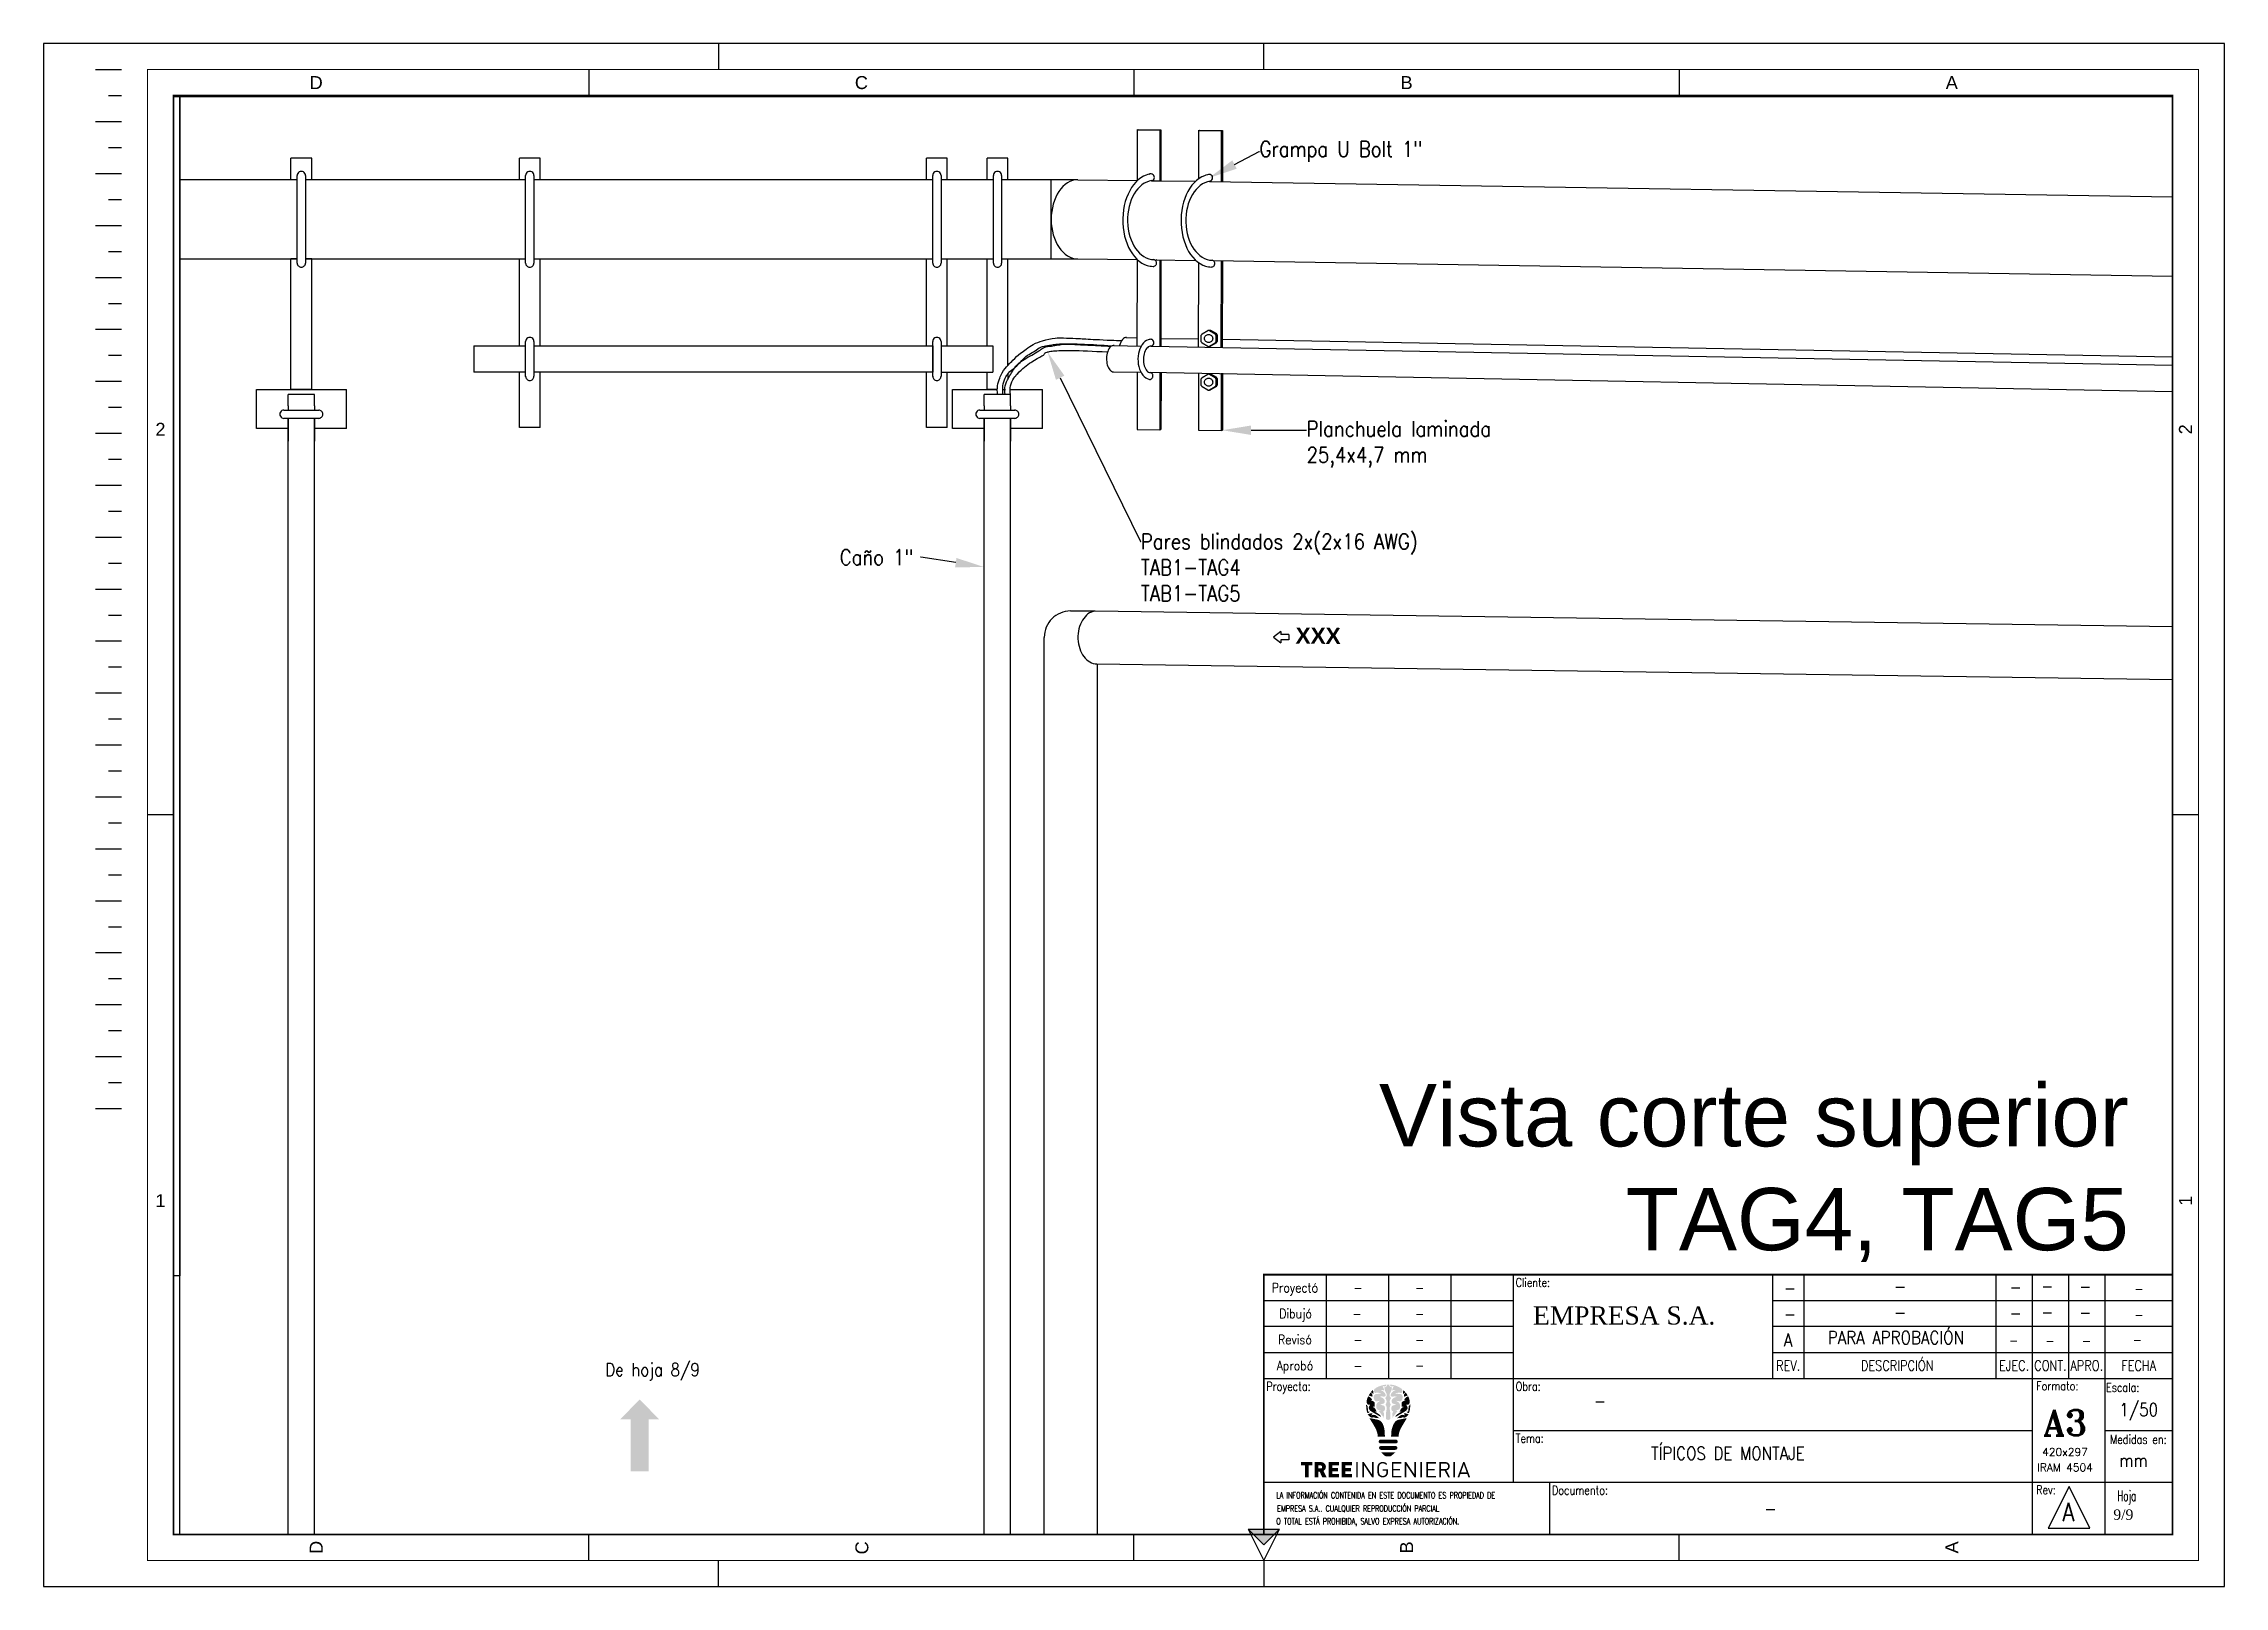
# Paper-space layout '9' of a CAD drawing. Header units: millimetres. Extents: x 303 to 723, y -11 to 286.
# The model-space entities are those that its viewports show. They can reach past a viewport. Long polylines and large blocks are cut down to what shows.
import ezdxf
from ezdxf import colors
from ezdxf.entities.mleader import LeaderData, LeaderLine
from ezdxf.enums import TextEntityAlignment as Align
from ezdxf.math import Vec2, Vec3

# ---------------------------------------------------------------- set-up
doc = ezdxf.new("R2010")
doc.units = ezdxf.units.MM
doc.linetypes.add('1 PULG', pattern=[10, 10, 0])
for name, color, linetype in [('Canalización nueva', 6, 'Continuous'), ('Capa 1', 7, 'Continuous'), ('Conductor nuevo', 1, '1 PULG'), ('Rotulo', 7, 'Continuous'), ('TRMODEL1', 7, 'Continuous')]:
    doc.layers.add(name, color=color, linetype=linetype)
doc.styles.add('ROMANS', font='times.ttf', dxfattribs={"height": 2.5})
doc.styles.add('Rotulo_RS', font='romans.shx', dxfattribs={"width": 0.85})
doc.styles.add('Rotulo_RT', font='romant.shx', dxfattribs={"width": 0.85})
doc.styles.get("Standard").update_dxf_attribs({"font": 'arial.ttf'})

psp = doc.layouts.new('9')

# ---------------------------------------------------------------- texts
at = {"style": 'Rotulo_RT'}
psp.add_text('A3', height=4.95, dxfattribs=at).set_placement((692.23, 20.97), align=Align.MIDDLE)
at = {"insert": (507.65, 86.16), "char_height": 12, "attachment_point": 1}
psp.add_mtext_dynamic_manual_height_columns('\\pxqr;Vista corte superior\\PTAG4, TAG5', width=196.8554, gutter_width=0.02, heights=[0], dxfattribs=at)
at = {"insert": (411.09, 32.43), "char_height": 2.5, "attachment_point": 1, "style": 'Rotulo_RS'}
psp.add_mtext_dynamic_manual_height_columns('De hoja 8/9', width=21.5094, gutter_width=0.005, heights=[0], dxfattribs=at)
at = {"layer": 'Rotulo'}
for s, p in [('D', (355.42, 278.96)), ('C', (460.42, 278.96)), ('B', (565.42, 278.96)), ('A', (670.42, 278.96)), ('2', (325.42, 212.21)), ('1', (325.42, 63.71))]:
    psp.add_text(s, height=2.5, dxfattribs=at).set_placement(p, align=Align.MIDDLE_CENTER)
for s, p in [('2', (715.42, 212.21)), ('1', (715.42, 63.71)), ('D', (355.42, -3.04)), ('C', (460.51, -3.13)), ('B', (565.42, -3.04)), ('A', (670.42, -3.04))]:
    psp.add_text(s, height=2.5, rotation=90, dxfattribs=at).set_placement(p, align=Align.MIDDLE_CENTER)
at = {"layer": 'Rotulo', "style": 'Rotulo_RS'}
for s, p in [('IRAM 4504', (692.23, 12.35)), ('420x297', (692.23, 15.32))]:
    psp.add_text(s, height=1.5, dxfattribs=at).set_placement(p, align=Align.MIDDLE)
at = {"layer": 'Rotulo', "char_height": 2.5, "attachment_point": 1, "style": 'Rotulo_RS'}
for s, insert in [('1/50', (702.68, 24.74)), ('mm', (702.68, 14.94))]:
    psp.add_mtext_dynamic_manual_height_columns(s, width=31.1664, gutter_width=12.5, heights=[0], dxfattribs=dict(at, insert=insert))

msp = doc.modelspace()

# ---------------------------------------------------------------- texts
at = {"insert": (-8664.2, 3935.3), "char_height": 15.519, "attachment_point": 1, "rotation": 359.5503}
msp.add_mtext_dynamic_manual_height_columns('{\\fArial|b1|i0|c0|p34;XXX}', width=701.328, gutter_width=19.4, heights=[0], dxfattribs=at)

# ---------------------------------------------------------------- blocks, each defined once
blk = doc.blocks.new('TREE')
at = {"layer": 'Capa 1', "true_color": 0x82be28}
h = blk.add_hatch(color=62, dxfattribs=at)
h.dxf.hatch_style = 2
edge = h.paths.add_edge_path()
edge.add_spline(control_points=[(-2.24, 7.41), (-2.14, 7.12), (-1.92, 7.28), (-1.74, 7.28), (-1.46, 7.27), (-1.17, 7.28), (-0.86, 7.09), (-1.21, 7.07), (-1.49, 7.07), (-1.77, 7.04), (-2.12, 7), (-2.29, 6.84), (-2.33, 6.53), (-2.38, 6.17), (-2.18, 5.7), (-1.91, 5.6), (-1.84, 5.58), (-1.74, 5.61), (-1.66, 5.63), (-1.51, 5.66), (-1.36, 5.69), (-1.21, 5.73), (-1.2, 5.71), (-1.19, 5.68), (-1.18, 5.66), (-1.72, 5.41), (-1.94, 5), (-1.84, 4.43), (-1.76, 3.96), (-1.38, 3.9), (-0.9, 3.9), (-1.11, 3.81), (-1.23, 3.77), (-1.34, 3.72), (-1, 3.28), (-0.68, 2.87), (-0.36, 2.45), (-0.47, 2.84), (-0.2, 3.29), (-0.53, 3.65), (-0.19, 3.78), (-0.12, 4.08), (-0.15, 4.38), (-0.2, 4.94), (-0.74, 4.83), (-1.11, 4.98), (-0.74, 5.15), (-0.16, 5.07), (-0.19, 5.65), (-0.22, 6.26), (-0.76, 6.34), (-1.22, 6.51), (-0.98, 6.55), (-0.74, 6.59), (-0.51, 6.54), (-0.13, 6.47), (0.06, 6.6), (-0.06, 6.98), (-0.13, 7.19), (-0.32, 7.38), (-0.49, 7.54), (-0.61, 7.65), (-0.79, 7.69), (-0.99, 7.79), (-0.84, 7.79), (-0.75, 7.79), (-0.66, 7.78), (-0.56, 7.78), (-0.47, 7.75), (-0.28, 7.72), (-0.41, 8.06), (-0.51, 8.32), (-0.62, 8.63), (-0.39, 8.47), (-0.14, 8.35), (0.06, 8.65), (0.1, 8.72), (0.12, 8.78), (0.12, 8.84), (-0.14, 8.81), (-0.4, 8.77), (-0.67, 8.7), (-1.07, 8.61), (-1.43, 8.47), (-1.75, 8.29), (-1.85, 8.23), (-1.95, 8.17), (-2.04, 8.1), (-2.27, 7.93), (-2.34, 7.69), (-2.24, 7.41)], knot_values=[0, 0, 0, 0, 1, 1, 1, 2, 2, 2, 3, 3, 3, 4, 4, 4, 5, 5, 5, 6, 6, 6, 7, 7, 7, 8, 8, 8, 9, 9, 9, 10, 10, 10, 11, 11, 11, 12, 12, 12, 13, 13, 13, 14, 14, 14, 15, 15, 15, 16, 16, 16, 17, 17, 17, 18, 18, 18, 19, 19, 19, 20, 20, 20, 21, 21, 21, 22, 22, 22, 23, 23, 23, 24, 24, 24, 25, 25, 25, 26, 26, 26, 27, 27, 27, 28, 28, 28, 29, 29, 29, 30, 30, 30, 30], degree=3, periodic=0)
h = blk.add_hatch(color=62, dxfattribs=at)
h.dxf.hatch_style = 2
edge = h.paths.add_edge_path()
edge.add_spline(control_points=[(-0.28, 8.28), (-0.22, 8.02), (-0.22, 7.73), (-0.09, 7.53), (0.28, 6.96), (0.3, 6.72), (-0.11, 6.23), (0.23, 5.83), (0.26, 5.41), (-0.07, 4.98), (0.24, 4.63), (0.19, 4.25), (0.11, 3.84), (0.02, 3.38), (0.02, 2.9), (0.01, 2.43), (0.01, 2.22), (0.15, 2.05), (0.41, 2.05), (0.43, 2.05), (0.44, 2.05), (0.45, 2.05), (0.47, 2.05), (0.48, 2.05), (0.5, 2.05), (0.76, 2.05), (0.89, 2.22), (0.89, 2.43), (0.89, 2.9), (0.88, 3.38), (0.8, 3.84), (0.72, 4.25), (0.67, 4.63), (0.98, 4.98), (0.64, 5.41), (0.68, 5.83), (1.02, 6.23), (0.6, 6.72), (0.62, 6.96), (1, 7.53), (1.13, 7.73), (1.13, 8.02), (1.19, 8.28), (0.9, 8.38), (0.61, 8.48), (0.64, 8.85), (0.52, 8.86), (0.39, 8.85), (0.26, 8.85), (0.3, 8.48), (0.01, 8.38), (-0.28, 8.28)], knot_values=[0, 0, 0, 0, 1, 1, 1, 2, 2, 2, 3, 3, 3, 4, 4, 4, 5, 5, 5, 6, 6, 6, 7, 7, 7, 8, 8, 8, 9, 9, 9, 10, 10, 10, 11, 11, 11, 12, 12, 12, 13, 13, 13, 14, 14, 14, 15, 15, 15, 16, 16, 16, 17, 17, 17, 17], degree=3, periodic=0)
h = blk.add_hatch(color=62, dxfattribs=at)
h.dxf.hatch_style = 2
edge = h.paths.add_edge_path()
edge.add_spline(control_points=[(0.85, 8.65), (1.05, 8.35), (1.3, 8.47), (1.53, 8.63), (1.41, 8.32), (1.31, 8.06), (1.19, 7.72), (1.37, 7.75), (1.47, 7.78), (1.56, 7.78), (1.66, 7.79), (1.75, 7.79), (1.9, 7.79), (1.7, 7.69), (1.52, 7.65), (1.4, 7.54), (1.23, 7.38), (1.03, 7.19), (0.97, 6.98), (0.85, 6.6), (1.03, 6.47), (1.42, 6.54), (1.65, 6.59), (1.89, 6.55), (2.13, 6.51), (1.67, 6.34), (1.13, 6.26), (1.1, 5.65), (1.07, 5.07), (1.65, 5.15), (2.02, 4.98), (1.65, 4.83), (1.11, 4.94), (1.05, 4.38), (1.02, 4.08), (1.1, 3.78), (1.44, 3.65), (1.1, 3.29), (1.38, 2.84), (1.27, 2.45), (1.59, 2.87), (1.91, 3.28), (2.25, 3.72), (2.14, 3.77), (2.02, 3.81), (1.81, 3.9), (2.29, 3.9), (2.66, 3.96), (2.75, 4.43), (2.85, 5), (2.63, 5.41), (2.09, 5.66), (2.1, 5.68), (2.11, 5.71), (2.12, 5.73), (2.27, 5.69), (2.42, 5.66), (2.57, 5.63), (2.65, 5.61), (2.75, 5.58), (2.82, 5.6), (3.09, 5.7), (3.29, 6.17), (3.24, 6.53), (3.2, 6.84), (3.03, 7), (2.67, 7.04), (2.4, 7.07), (2.12, 7.07), (1.77, 7.09), (2.08, 7.28), (2.36, 7.27), (2.65, 7.28), (2.82, 7.28), (3.05, 7.12), (3.15, 7.41), (3.24, 7.69), (3.18, 7.93), (2.95, 8.1), (2.85, 8.18), (2.74, 8.24), (2.62, 8.32), (2.05, 8.64), (1.43, 8.82), (0.78, 8.85), (0.78, 8.79), (0.8, 8.72), (0.85, 8.65)], knot_values=[0, 0, 0, 0, 1, 1, 1, 2, 2, 2, 3, 3, 3, 4, 4, 4, 5, 5, 5, 6, 6, 6, 7, 7, 7, 8, 8, 8, 9, 9, 9, 10, 10, 10, 11, 11, 11, 12, 12, 12, 13, 13, 13, 14, 14, 14, 15, 15, 15, 16, 16, 16, 17, 17, 17, 18, 18, 18, 19, 19, 19, 20, 20, 20, 21, 21, 21, 22, 22, 22, 23, 23, 23, 24, 24, 24, 25, 25, 25, 26, 26, 26, 27, 27, 27, 28, 28, 28, 29, 29, 29, 29], degree=3, periodic=0)
h = blk.add_hatch(color=62, dxfattribs=at)
h.dxf.hatch_style = 2
edge = h.paths.add_edge_path()
edge.add_spline(control_points=[(-3.13, 3.61), (-3.26, 3.64), (-3.37, 3.66), (-3.45, 3.68), (-3.44, 3.78), (-3.42, 3.88), (-3.43, 3.98), (-3.44, 4.17), (-3.47, 4.36), (-3.5, 4.55), (-3.5, 4.61), (-3.48, 4.69), (-3.51, 4.72), (-3.61, 4.81), (-3.69, 4.94), (-3.78, 5.05), (-3.8, 4.72), (-3.78, 4.37), (-3.72, 4.02), (-3.69, 3.79), (-3.62, 3.56), (-3.55, 3.35), (-3.35, 3.33), (-3.25, 3.4), (-3.13, 3.61)], knot_values=[0, 0, 0, 0, 1, 1, 1, 2, 2, 2, 3, 3, 3, 4, 4, 4, 5, 5, 5, 6, 6, 6, 7, 7, 7, 8, 8, 8, 8], degree=3, periodic=0)
h = blk.add_hatch(color=62, dxfattribs=at)
h.dxf.hatch_style = 2
edge = h.paths.add_edge_path()
edge.add_spline(control_points=[(-3.02, 4.98), (-3.05, 4.92), (-3.08, 4.87), (-3.11, 4.82), (-3.37, 4.44), (-3.36, 4.19), (-3.04, 3.86), (-2.92, 3.74), (-2.77, 3.65), (-2.62, 3.56), (-2.03, 3.23), (-1.44, 2.9), (-0.91, 2.6), (-1.03, 2.96), (-1.31, 3.22), (-2.16, 3.64), (-2, 3.63), (-1.88, 3.62), (-1.74, 3.61), (-1.97, 3.99), (-2, 4.5), (-2.58, 4.54), (-2.45, 4.56), (-2.31, 4.58), (-2.16, 4.61), (-2.16, 4.9), (-2.06, 5.25), (-2.19, 5.45), (-2.33, 5.66), (-2.68, 5.73), (-2.94, 5.87), (-2.83, 5.89), (-2.73, 5.91), (-2.6, 5.93), (-2.81, 6.26), (-3.06, 6.48), (-3.39, 6.6), (-3.54, 6.3), (-3.65, 5.98), (-3.71, 5.64), (-3.67, 5.03), (-3.53, 4.93), (-3.02, 4.98)], knot_values=[0, 0, 0, 0, 1, 1, 1, 2, 2, 2, 3, 3, 3, 4, 4, 4, 5, 5, 5, 6, 6, 6, 7, 7, 7, 8, 8, 8, 9, 9, 9, 10, 10, 10, 11, 11, 11, 12, 12, 12, 13, 13, 13, 14, 14, 14, 14], degree=3, periodic=0)
h = blk.add_hatch(color=62, dxfattribs=at)
h.dxf.hatch_style = 2
edge = h.paths.add_edge_path()
edge.add_spline(control_points=[(-2.93, 7.32), (-3.07, 7.15), (-3.19, 6.96), (-3.3, 6.77), (-3.09, 6.67), (-2.86, 6.6), (-2.63, 6.51), (-2.45, 6.84), (-2.65, 7.09), (-2.93, 7.32)], knot_values=[0, 0, 0, 0, 1, 1, 1, 2, 2, 2, 3, 3, 3, 3], degree=3, periodic=0)
h = blk.add_hatch(color=62, dxfattribs=at)
h.dxf.hatch_style = 2
edge = h.paths.add_edge_path()
edge.add_spline(control_points=[(-2.38, 7.26), (-2.4, 7.45), (-2.48, 7.65), (-2.45, 7.82), (-2.6, 7.69), (-2.74, 7.55), (-2.87, 7.4), (-2.72, 7.28), (-2.57, 7.15), (-2.38, 7), (-2.38, 7.1), (-2.37, 7.18), (-2.38, 7.26)], knot_values=[0, 0, 0, 0, 1, 1, 1, 2, 2, 2, 3, 3, 3, 4, 4, 4, 4], degree=3, periodic=0)
h = blk.add_hatch(color=62, dxfattribs=at)
h.dxf.hatch_style = 2
edge = h.paths.add_edge_path()
edge.add_spline(control_points=[(3.51, 5.93), (3.64, 5.91), (3.74, 5.89), (3.84, 5.87), (3.58, 5.73), (3.23, 5.66), (3.1, 5.45), (2.97, 5.25), (3.07, 4.9), (3.07, 4.61), (3.22, 4.58), (3.36, 4.56), (3.49, 4.54), (2.91, 4.5), (2.88, 3.99), (2.64, 3.61), (2.79, 3.62), (2.91, 3.63), (3.07, 3.64), (2.22, 3.22), (1.93, 2.96), (1.82, 2.6), (2.35, 2.9), (2.94, 3.23), (3.53, 3.56), (3.68, 3.65), (3.83, 3.74), (3.95, 3.86), (4.27, 4.19), (4.28, 4.44), (4.02, 4.82), (3.99, 4.87), (3.96, 4.92), (3.92, 4.98), (4.44, 4.93), (4.57, 5.03), (4.62, 5.62), (4.56, 5.97), (4.46, 6.29), (4.31, 6.6), (3.97, 6.49), (3.72, 6.26), (3.51, 5.93)], knot_values=[0, 0, 0, 0, 1, 1, 1, 2, 2, 2, 3, 3, 3, 4, 4, 4, 5, 5, 5, 6, 6, 6, 7, 7, 7, 8, 8, 8, 9, 9, 9, 10, 10, 10, 11, 11, 11, 12, 12, 12, 13, 13, 13, 14, 14, 14, 14], degree=3, periodic=0)
h = blk.add_hatch(color=62, dxfattribs=at)
h.dxf.hatch_style = 2
edge = h.paths.add_edge_path()
edge.add_spline(control_points=[(3.29, 7.26), (3.28, 7.18), (3.29, 7.1), (3.29, 7), (3.47, 7.15), (3.62, 7.27), (3.77, 7.39), (3.72, 7.45), (3.66, 7.51), (3.61, 7.57), (3.52, 7.65), (3.44, 7.72), (3.36, 7.8), (3.38, 7.63), (3.31, 7.44), (3.29, 7.26)], knot_values=[0, 0, 0, 0, 1, 1, 1, 2, 2, 2, 3, 3, 3, 4, 4, 4, 5, 5, 5, 5], degree=3, periodic=0)
h = blk.add_hatch(color=62, dxfattribs=at)
h.dxf.hatch_style = 2
edge = h.paths.add_edge_path()
edge.add_spline(control_points=[(3.54, 6.51), (3.77, 6.6), (4, 6.67), (4.21, 6.77), (4.1, 6.96), (3.98, 7.14), (3.84, 7.32), (3.56, 7.09), (3.36, 6.84), (3.54, 6.51)], knot_values=[0, 0, 0, 0, 1, 1, 1, 2, 2, 2, 3, 3, 3, 3], degree=3, periodic=0)
h = blk.add_hatch(color=62, dxfattribs=at)
h.dxf.hatch_style = 2
edge = h.paths.add_edge_path()
edge.add_spline(control_points=[(4.4, 4.55), (4.38, 4.36), (4.35, 4.17), (4.34, 3.98), (4.33, 3.88), (4.35, 3.78), (4.36, 3.68), (4.28, 3.66), (4.16, 3.64), (4.04, 3.61), (4.16, 3.4), (4.26, 3.33), (4.46, 3.35), (4.61, 3.78), (4.7, 4.23), (4.7, 4.71), (4.7, 4.82), (4.7, 4.94), (4.69, 5.05), (4.6, 4.94), (4.52, 4.81), (4.42, 4.72), (4.39, 4.69), (4.41, 4.61), (4.4, 4.55)], knot_values=[0, 0, 0, 0, 1, 1, 1, 2, 2, 2, 3, 3, 3, 4, 4, 4, 5, 5, 5, 6, 6, 6, 7, 7, 7, 8, 8, 8, 8], degree=3, periodic=0)
h = blk.add_hatch(color=62, dxfattribs=at)
h.dxf.hatch_style = 2
edge = h.paths.add_edge_path()
edge.add_spline(control_points=[(-3.29, 2.89), (-3.02, 2.62), (-2.78, 2.33), (-2.37, 2.56), (-2.35, 2.57), (-2.31, 2.57), (-2.29, 2.56), (-1.97, 2.3), (-1.57, 2.49), (-1.22, 2.35), (-1.69, 2.67), (-2.03, 3.29), (-2.8, 2.9), (-2.7, 3.04), (-2.64, 3.13), (-2.58, 3.22), (-2.59, 3.25), (-2.6, 3.28), (-2.61, 3.32), (-2.75, 3.3), (-2.9, 3.31), (-3.03, 3.27), (-3.21, 3.21), (-3.37, 3.18), (-3.5, 3.19)], knot_values=[0, 0, 0, 0, 1, 1, 1, 2, 2, 2, 3, 3, 3, 4, 4, 4, 5, 5, 5, 6, 6, 6, 7, 7, 7, 8, 8, 8, 8], degree=3, periodic=0)
edge.add_line((-3.5, 3.19), (-3.29, 2.89))
h = blk.add_hatch(color=62, dxfattribs=at)
h.dxf.hatch_style = 2
edge = h.paths.add_edge_path()
edge.add_spline(control_points=[(-1.28, 1.98), (-1.44, 2.04), (-1.61, 2.09), (-1.78, 2.13), (-2.23, 2.22), (-2.68, 2.3), (-3.13, 2.39), (-3.06, 2.25), (-2.98, 2.11), (-2.9, 1.97), (-2.76, 1.73), (-2.61, 1.5), (-2.47, 1.27), (-2.02, 0.52), (-1.57, -0.24), (-1.55, -1.16), (-1.09, -1.16), (-0.63, -1.16), (-0.17, -1.16), (-0.19, -0.89), (-0.21, -0.59), (-0.23, -0.17), (-0.26, 0.57), (-0.58, 1.71), (-1.28, 1.98)], knot_values=[0, 0, 0, 0, 1, 1, 1, 2, 2, 2, 3, 3, 3, 4, 4, 4, 5, 5, 5, 6, 6, 6, 7, 7, 7, 8, 8, 8, 8], degree=3, periodic=0)
h = blk.add_hatch(color=62, dxfattribs=at)
h.dxf.hatch_style = 2
edge = h.paths.add_edge_path()
edge.add_spline(control_points=[(2.19, 1.98), (1.49, 1.71), (1.08, 0.29), (1.05, -0.45), (1.04, -0.75), (1.03, -0.97), (1.02, -1.16), (1.5, -1.16), (1.98, -1.16), (2.46, -1.16), (2.48, -0.2), (2.96, 0.57), (3.43, 1.34), (3.59, 1.61), (3.75, 1.88), (3.91, 2.15), (3.95, 2.23), (4, 2.31), (4.04, 2.39), (3.59, 2.3), (3.14, 2.22), (2.69, 2.13), (2.52, 2.09), (2.35, 2.04), (2.19, 1.98)], knot_values=[0, 0, 0, 0, 1, 1, 1, 2, 2, 2, 3, 3, 3, 4, 4, 4, 5, 5, 5, 6, 6, 6, 7, 7, 7, 8, 8, 8, 8], degree=3, periodic=0)
h = blk.add_hatch(color=62, dxfattribs=at)
h.dxf.hatch_style = 2
edge = h.paths.add_edge_path()
edge.add_spline(control_points=[(4.4, 3.19), (4.27, 3.18), (4.12, 3.21), (3.94, 3.27), (3.81, 3.31), (3.66, 3.3), (3.52, 3.32), (3.51, 3.28), (3.5, 3.25), (3.49, 3.22), (3.55, 3.13), (3.61, 3.04), (3.71, 2.9), (2.94, 3.29), (2.59, 2.67), (2.13, 2.35), (2.47, 2.49), (2.88, 2.3), (3.2, 2.56), (3.22, 2.57), (3.26, 2.57), (3.28, 2.56), (3.69, 2.33), (3.93, 2.62), (4.2, 2.89)], knot_values=[0, 0, 0, 0, 1, 1, 1, 2, 2, 2, 3, 3, 3, 4, 4, 4, 5, 5, 5, 6, 6, 6, 7, 7, 7, 8, 8, 8, 8], degree=3, periodic=0)
edge.add_line((4.2, 2.89), (4.4, 3.19))
at = {"layer": 'Capa 1', "true_color": 0x1e5a3c}
h = blk.add_hatch(color=119, dxfattribs=at)
edge = h.paths.add_edge_path()
edge.add_spline(control_points=[(0.44, -2.49), (-0.03, -2.49), (-0.49, -2.49), (-0.96, -2.49), (-1.22, -2.49), (-1.37, -2.35), (-1.37, -2.12), (-1.37, -1.9), (-1.21, -1.75), (-0.95, -1.75), (-0.01, -1.75), (0.93, -1.75), (1.87, -1.75), (2.12, -1.75), (2.28, -1.9), (2.28, -2.12), (2.28, -2.35), (2.13, -2.49), (1.87, -2.49), (1.39, -2.49), (0.91, -2.49), (0.44, -2.49)], knot_values=[0, 0, 0, 0, 1, 1, 1, 2, 2, 2, 3, 3, 3, 4, 4, 4, 5, 5, 5, 6, 6, 6, 7, 7, 7, 7], degree=3, periodic=0)
h = blk.add_hatch(color=119, dxfattribs=at)
edge = h.paths.add_edge_path()
edge.add_spline(control_points=[(0.44, -3.72), (-0.01, -3.72), (-0.46, -3.72), (-0.91, -3.72), (-1.14, -3.72), (-1.29, -3.58), (-1.3, -3.37), (-1.31, -3.15), (-1.16, -2.98), (-0.92, -2.98), (0, -2.98), (0.92, -2.98), (1.83, -2.98), (2.07, -2.98), (2.23, -3.15), (2.22, -3.37), (2.21, -3.58), (2.06, -3.72), (1.82, -3.72), (1.36, -3.72), (0.9, -3.72), (0.44, -3.72)], knot_values=[0, 0, 0, 0, 1, 1, 1, 2, 2, 2, 3, 3, 3, 4, 4, 4, 5, 5, 5, 6, 6, 6, 7, 7, 7, 7], degree=3, periodic=0)
h = blk.add_hatch(color=119, dxfattribs=at)
edge = h.paths.add_edge_path()
edge.add_spline(control_points=[(-0.92, -4.19), (0.01, -4.19), (0.9, -4.19), (1.79, -4.19), (1.8, -4.2), (1.81, -4.21), (1.81, -4.23), (1.54, -4.46), (1.26, -4.7), (0.98, -4.92), (0.92, -4.97), (0.83, -4.98), (0.75, -4.99), (0.64, -5), (0.53, -4.98), (0.42, -4.99), (0.07, -5.04), (-0.19, -4.91), (-0.42, -4.67), (-0.57, -4.51), (-0.73, -4.37), (-0.92, -4.19)], knot_values=[0, 0, 0, 0, 1, 1, 1, 2, 2, 2, 3, 3, 3, 4, 4, 4, 5, 5, 5, 6, 6, 6, 7, 7, 7, 7], degree=3, periodic=0)
h = blk.add_hatch(color=119, dxfattribs=at)
h.dxf.hatch_style = 2
h.paths.add_polyline_path([(-14.14, -6.71), (-14.86, -6.71), (-14.86, -9.01), (-15.58, -9.01), (-15.58, -6.71), (-16.31, -6.71), (-16.31, -6.07), (-14.14, -6.07)])
h = blk.add_hatch(color=119, dxfattribs=at)
h.dxf.hatch_style = 2
edge = h.paths.add_edge_path()
edge.add_spline(control_points=[(-11.39, -9.01), (-11.39, -9.01), (-12.23, -9.01), (-12.23, -9.01), (-12.23, -9.01), (-12.75, -7.91), (-12.75, -7.91), (-12.75, -7.91), (-12.99, -7.91), (-12.99, -7.91), (-12.99, -7.91), (-12.99, -9.01), (-12.99, -9.01), (-12.99, -9.01), (-13.71, -9.01), (-13.71, -9.01), (-13.71, -9.01), (-13.71, -6.07), (-13.71, -6.07), (-13.71, -6.07), (-12.55, -6.07), (-12.55, -6.07), (-12.34, -6.07), (-12.16, -6.11), (-12.01, -6.2), (-11.86, -6.29), (-11.74, -6.4), (-11.66, -6.55), (-11.58, -6.69), (-11.54, -6.85), (-11.54, -7.01), (-11.54, -7.2), (-11.59, -7.35), (-11.68, -7.49), (-11.78, -7.62), (-11.89, -7.72), (-12.02, -7.78), (-12.02, -7.78), (-11.39, -9.01), (-11.39, -9.01)], knot_values=[0, 0, 0, 0, 1, 1, 1, 2, 2, 2, 3, 3, 3, 4, 4, 4, 5, 5, 5, 6, 6, 6, 7, 7, 7, 8, 8, 8, 9, 9, 9, 10, 10, 10, 11, 11, 11, 12, 12, 12, 13, 13, 13, 13], degree=3, periodic=0)
edge = h.paths.add_edge_path()
edge.add_spline(control_points=[(-12.27, -7.01), (-12.27, -6.96), (-12.28, -6.91), (-12.3, -6.87), (-12.33, -6.82), (-12.37, -6.78), (-12.41, -6.76), (-12.46, -6.73), (-12.52, -6.72), (-12.58, -6.72), (-12.58, -6.72), (-12.99, -6.72), (-12.99, -6.72), (-12.99, -6.72), (-12.99, -7.31), (-12.99, -7.31), (-12.99, -7.31), (-12.58, -7.31), (-12.58, -7.31), (-12.52, -7.31), (-12.46, -7.3), (-12.41, -7.27), (-12.37, -7.24), (-12.33, -7.2), (-12.3, -7.16), (-12.28, -7.11), (-12.27, -7.07), (-12.27, -7.01)], knot_values=[0, 0, 0, 0, 1, 1, 1, 2, 2, 2, 3, 3, 3, 4, 4, 4, 5, 5, 5, 6, 6, 6, 7, 7, 7, 8, 8, 8, 9, 9, 9, 9], degree=3, periodic=0)
h = blk.add_hatch(color=119, dxfattribs=at)
h.dxf.hatch_style = 2
h.paths.add_polyline_path([(-9.02, -9.01), (-11.02, -9.01), (-11.02, -6.07), (-9.02, -6.07), (-9.02, -6.71), (-10.3, -6.71), (-10.3, -7.2), (-9.21, -7.2), (-9.21, -7.85), (-10.3, -7.85), (-10.3, -8.37), (-9.02, -8.37)])
h = blk.add_hatch(color=119, dxfattribs=at)
h.dxf.hatch_style = 2
h.paths.add_polyline_path([(-6.51, -9.01), (-8.51, -9.01), (-8.51, -6.07), (-6.51, -6.07), (-6.51, -6.71), (-7.78, -6.71), (-7.78, -7.2), (-6.69, -7.2), (-6.69, -7.85), (-7.78, -7.85), (-7.78, -8.37), (-6.51, -8.37)])
h = blk.add_hatch(color=119, dxfattribs=at)
h.dxf.hatch_style = 2
h.paths.add_polyline_path([(-5.39, -9.01), (-5.7, -9.01), (-5.7, -6.07), (-5.39, -6.07)])
h = blk.add_hatch(color=119, dxfattribs=at)
h.dxf.hatch_style = 2
h.paths.add_polyline_path([(-2.36, -9.01), (-2.66, -9.01), (-4.22, -6.65), (-4.22, -9.01), (-4.54, -9.01), (-4.54, -6.07), (-4.24, -6.07), (-2.68, -8.42), (-2.68, -6.07), (-2.36, -6.07)])
h = blk.add_hatch(color=119, dxfattribs=at)
h.dxf.hatch_style = 2
edge = h.paths.add_edge_path()
edge.add_spline(control_points=[(0.44, -7.94), (0.44, -8.1), (0.42, -8.25), (0.38, -8.37), (0.34, -8.49), (0.27, -8.6), (0.18, -8.69), (0.09, -8.8), (-0.03, -8.89), (-0.16, -8.94), (-0.3, -9), (-0.44, -9.03), (-0.59, -9.03), (-0.89, -9.03), (-1.14, -8.93), (-1.35, -8.73), (-1.42, -8.66), (-1.47, -8.58), (-1.51, -8.51), (-1.54, -8.44), (-1.57, -8.36), (-1.59, -8.27), (-1.6, -8.17), (-1.61, -8.08), (-1.62, -7.98), (-1.62, -7.88), (-1.62, -7.73), (-1.62, -7.54), (-1.62, -7.29), (-1.62, -7.1), (-1.61, -6.97), (-1.6, -6.85), (-1.58, -6.74), (-1.54, -6.63), (-1.5, -6.53), (-1.44, -6.44), (-1.35, -6.35), (-1.14, -6.14), (-0.89, -6.04), (-0.59, -6.04), (-0.47, -6.04), (-0.36, -6.06), (-0.26, -6.09), (-0.16, -6.11), (-0.07, -6.16), (0.02, -6.22), (0.11, -6.27), (0.2, -6.35), (0.29, -6.44), (0.29, -6.44), (0.08, -6.65), (0.08, -6.65), (-0.01, -6.57), (-0.08, -6.51), (-0.14, -6.46), (-0.2, -6.42), (-0.26, -6.38), (-0.34, -6.36), (-0.41, -6.34), (-0.5, -6.32), (-0.59, -6.32), (-0.69, -6.32), (-0.78, -6.34), (-0.87, -6.38), (-0.96, -6.41), (-1.03, -6.46), (-1.1, -6.53), (-1.19, -6.63), (-1.25, -6.74), (-1.27, -6.86), (-1.3, -6.99), (-1.31, -7.22), (-1.31, -7.54), (-1.31, -7.86), (-1.3, -8.08), (-1.27, -8.21), (-1.25, -8.34), (-1.19, -8.45), (-1.1, -8.55), (-0.97, -8.68), (-0.8, -8.75), (-0.59, -8.75), (-0.48, -8.75), (-0.38, -8.73), (-0.28, -8.69), (-0.19, -8.64), (-0.11, -8.58), (-0.04, -8.5), (0.07, -8.37), (0.12, -8.19), (0.12, -7.96), (0.12, -7.96), (0.12, -7.74), (0.12, -7.74), (0.12, -7.74), (-0.59, -7.74), (-0.59, -7.74), (-0.59, -7.74), (-0.59, -7.47), (-0.59, -7.47), (-0.59, -7.47), (0.44, -7.47), (0.44, -7.47), (0.44, -7.47), (0.44, -7.94), (0.44, -7.94)], knot_values=[0, 0, 0, 0, 1, 1, 1, 2, 2, 2, 3, 3, 3, 4, 4, 4, 5, 5, 5, 6, 6, 6, 7, 7, 7, 8, 8, 8, 9, 9, 9, 10, 10, 10, 11, 11, 11, 12, 12, 12, 13, 13, 13, 14, 14, 14, 15, 15, 15, 16, 16, 16, 17, 17, 17, 18, 18, 18, 19, 19, 19, 20, 20, 20, 21, 21, 21, 22, 22, 22, 23, 23, 23, 24, 24, 24, 25, 25, 25, 26, 26, 26, 27, 27, 27, 28, 28, 28, 29, 29, 29, 30, 30, 30, 31, 31, 31, 32, 32, 32, 33, 33, 33, 34, 34, 34, 35, 35, 35, 35], degree=3, periodic=0)
h = blk.add_hatch(color=119, dxfattribs=at)
h.dxf.hatch_style = 2
h.paths.add_polyline_path([(2.98, -9.01), (1.16, -9.01), (1.16, -6.07), (2.98, -6.07), (2.98, -6.35), (1.47, -6.35), (1.47, -7.38), (2.76, -7.38), (2.76, -7.66), (1.47, -7.66), (1.47, -8.73), (2.98, -8.73)])
h = blk.add_hatch(color=119, dxfattribs=at)
h.dxf.hatch_style = 2
h.paths.add_polyline_path([(5.81, -9.01), (5.51, -9.01), (3.95, -6.65), (3.95, -9.01), (3.64, -9.01), (3.64, -6.07), (3.93, -6.07), (5.5, -8.42), (5.5, -6.07), (5.81, -6.07)])
h = blk.add_hatch(color=119, dxfattribs=at)
h.dxf.hatch_style = 2
h.paths.add_polyline_path([(6.98, -9.01), (6.66, -9.01), (6.66, -6.07), (6.98, -6.07)])
h = blk.add_hatch(color=119, dxfattribs=at)
h.dxf.hatch_style = 2
h.paths.add_polyline_path([(9.65, -9.01), (7.83, -9.01), (7.83, -6.07), (9.65, -6.07), (9.65, -6.35), (8.14, -6.35), (8.14, -7.38), (9.43, -7.38), (9.43, -7.66), (8.14, -7.66), (8.14, -8.73), (9.65, -8.73)])
h = blk.add_hatch(color=119, dxfattribs=at)
h.dxf.hatch_style = 2
edge = h.paths.add_edge_path()
edge.add_spline(control_points=[(12.37, -9.01), (12.37, -9.01), (12, -9.01), (12, -9.01), (12, -9.01), (11.33, -7.7), (11.33, -7.7), (11.33, -7.7), (10.62, -7.7), (10.62, -7.7), (10.62, -7.7), (10.62, -9.01), (10.62, -9.01), (10.62, -9.01), (10.31, -9.01), (10.31, -9.01), (10.31, -9.01), (10.31, -6.07), (10.31, -6.07), (10.31, -6.07), (11.44, -6.07), (11.44, -6.07), (11.61, -6.07), (11.76, -6.1), (11.89, -6.17), (12.02, -6.23), (12.13, -6.33), (12.2, -6.45), (12.27, -6.58), (12.31, -6.72), (12.31, -6.88), (12.31, -7.1), (12.25, -7.27), (12.13, -7.41), (12.02, -7.55), (11.86, -7.63), (11.67, -7.67), (11.67, -7.67), (12.37, -9.01), (12.37, -9.01)], knot_values=[0, 0, 0, 0, 1, 1, 1, 2, 2, 2, 3, 3, 3, 4, 4, 4, 5, 5, 5, 6, 6, 6, 7, 7, 7, 8, 8, 8, 9, 9, 9, 10, 10, 10, 11, 11, 11, 12, 12, 12, 13, 13, 13, 13], degree=3, periodic=0)
edge = h.paths.add_edge_path()
edge.add_spline(control_points=[(11.99, -6.89), (11.99, -6.71), (11.94, -6.58), (11.83, -6.49), (11.73, -6.39), (11.59, -6.35), (11.41, -6.35), (11.41, -6.35), (10.62, -6.35), (10.62, -6.35), (10.62, -6.35), (10.62, -7.43), (10.62, -7.43), (10.62, -7.43), (11.41, -7.43), (11.41, -7.43), (11.52, -7.43), (11.62, -7.41), (11.71, -7.37), (11.8, -7.33), (11.87, -7.27), (11.92, -7.19), (11.97, -7.11), (11.99, -7.01), (11.99, -6.89)], knot_values=[0, 0, 0, 0, 1, 1, 1, 2, 2, 2, 3, 3, 3, 4, 4, 4, 5, 5, 5, 6, 6, 6, 7, 7, 7, 8, 8, 8, 8], degree=3, periodic=0)
h = blk.add_hatch(color=119, dxfattribs=at)
h.dxf.hatch_style = 2
h.paths.add_polyline_path([(13.33, -9.01), (13.02, -9.01), (13.02, -6.07), (13.33, -6.07)])
h = blk.add_hatch(color=119, dxfattribs=at)
h.dxf.hatch_style = 2
h.paths.add_polyline_path([(16.24, -9.01), (15.9, -9.01), (15.67, -8.34), (14.38, -8.34), (14.14, -9.01), (13.81, -9.01), (14.89, -6.07), (15.16, -6.07)])
h.paths.add_polyline_path([(15.57, -8.07), (15.03, -6.52), (14.47, -8.07)])
blk = doc.blocks.new('BLOQUE-ROTULO-TREE')
for p, q in [((-163, 50), (-163, 30)), ((-139, 50), (-139, 30)), ((-127, 50), (-127, 10)), ((-77, 50), (-77, 30)), ((-71, 50), (-71, 30)), ((-34, 50), (-34, 30)), ((-27, 50), (-27, 0)), ((-20, 50), (-20, 30)), ((-13, 50), (-13, 0)), ((-175, 45), (-127, 45)), ((-77, 45), (0, 45)), ((-127, 40), (-175, 40)), ((0, 40), (-77, 40)), ((-175, 35), (-127, 35)), ((-77, 35), (0, 35)), ((-175, 30), (0, 30)), ((-127, 20), (-27, 20)), ((-13, 20), (0, 20)), ((0, 10), (-175, 10)), ((-120, 10), (-120, 0))]:
    blk.add_line(p, q)
blk.add_lwpolyline([(-19.91, 9.2), (-23.91, 1.2), (-15.91, 1.2), (-19.91, 9.2)])
at = {"layer": 'Rotulo'}
blk.add_line((-151, 50), (-151, 30), dxfattribs=at)
at = {"layer": 'Rotulo', "const_width": 0.35}
blk.add_lwpolyline([(-175, 50), (0, 50), (0, 0), (-175, 0)], close=True, dxfattribs=at)
blk.add_blockref('TREE', (-151.5, 20))
at = {"style": 'Rotulo_RS'}
for s, height, width, p in [('Proyectó', 1.8, 0.85, (-169, 47.5)), ('-', 2, 0.8, (-156.87, 47.5)), ('-', 1.92, 0.8, (-144.98, 47.5)), ('Dibujó', 1.8, 0.85, (-168.87, 42.5)), ('-', 2, 0.8, (-157.07, 42.5)), ('-', 1.92, 0.8, (-144.98, 42.5)), ('Revisó', 1.8, 0.85, (-169, 37.5)), ('-', 2, 0.8, (-156.87, 37.5)), ('-', 1.92, 0.8, (-144.98, 37.5)), ('DESCRIPCIÓN', 2, 0.8, (-53, 32.5)), ('-', 2, 0.8, (-30.56, 37.32)), ('-', 2, 0.8, (-23.56, 37.26)), ('-', 2, 0.8, (-16.56, 37.26)), ('-', 1.92, 0.8, (-6.75, 37.47)), ('Aprobó', 1.8, 0.85, (-169, 32.5)), ('-', 2, 0.8, (-156.87, 32.5)), ('-', 1.92, 0.8, (-144.98, 32.5)), ('REV.', 2, 0.8, (-74, 32.5)), ('EJEC.', 2, 0.8, (-30.5, 32.5)), ('CONT.', 2, 0.8, (-23.5, 32.5)), ('APRO.', 2, 0.8, (-16.5, 32.5)), ('FECHA', 2, 0.8, (-6.5, 32.5)), ('Medidas en:', 1.7, 0.8, (-6.57, 18.29))]:
    blk.add_text(s, height=height, dxfattribs=dict(at, width=width)).set_placement(p, align=Align.MIDDLE_CENTER)
for s, height, width, p in [('Cliente:', 1.7, 0.8, (-126.5, 48.5)), ('Formato:', 1.7, 0.8, (-26.25, 28.59)), ('Proyecta:', 1.7, 0.8, (-174.5, 28.5)), ('Obra:', 1.7, 0.8, (-126.5, 28.5)), ('Escala:', 1.7, 0.8, (-12.79, 28.29)), ('Tema:', 1.7, 0.8, (-126.5, 18.5)), ('LA INFORMACIÓN CONTENIDA EN ESTE DOCUMENTO ES PROPIEDAD DE', 1.2, 0.75, (-172.59, 7.54)), ('Documento:', 1.7, 0.8, (-119.5, 8.5)), ('Rev:', 1.7, 0.8, (-26.25, 8.59)), ('EMPRESA S.A.. CUALQUIER REPRODUCCIÓN PARCIAL ', 1.2, 0.75, (-172.42, 4.99)), ('O TOTAL ESTÁ PROHIBIDA, SALVO EXPRESA AUTORIZACIÓN. ', 1.2, 0.75, (-172.59, 2.54))]:
    blk.add_text(s, height=height, dxfattribs=dict(at, width=width)).set_placement(p, align=Align.MIDDLE_LEFT)
at = {"layer": 'Rotulo'}
for s, width, insert, char_height, attachment_point, style in [('-', 31.1664, (-74.85, 48.69), 2.5, 1, 'Rotulo_RS'), ('-', 31.1664, (-53.63, 49.04), 2.5, 1, 'Rotulo_RS'), ('-', 31.1664, (-31.37, 48.89), 2.5, 1, 'Rotulo_RS'), ('-', 31.1664, (-25.28, 49.09), 2.5, 1, 'Rotulo_RS'), ('-', 31.1664, (-17.97, 49.03), 2.5, 1, 'Rotulo_RS'), ('-', 31.1664, (-7.3, 48.18), 1.8, 1, 'Rotulo_RS'), ('EMPRESA S.A.', 43.6015, (-123.15, 43.9), 3.5, 1, 'ROMANS'), ('-', 31.1664, (-74.85, 43.69), 2.5, 1, 'Rotulo_RS'), ('-', 31.1664, (-53.63, 44.04), 2.5, 1, 'Rotulo_RS'), ('-', 31.1664, (-31.37, 43.89), 2.5, 1, 'Rotulo_RS'), ('-', 31.1664, (-25.28, 44.09), 2.5, 1, 'Rotulo_RS'), ('-', 31.1664, (-17.97, 44.03), 2.5, 1, 'Rotulo_RS'), ('-', 31.1664, (-7.3, 43.18), 1.8, 1, 'Rotulo_RS'), ('A', 31.1664, (-74.85, 38.69), 2.5, 1, 'Rotulo_RS'), ('PARA APROBACIÓN', 31.1664, (-66.38, 39.15), 2.5, 1, 'Rotulo_RS'), ('-', 105.7564, (-111.43, 26.93), 2.5, 1, 'Rotulo_RS'), ('TÍPICOS DE MONTAJE', 110.4623, (-100.42, 16.86), 2.5, 1, 'Rotulo_RS'), ('\\pxqc;-', 51.9613, (-77.42, 5), 2.5, 5, 'Rotulo_RS'), ('A', 31.1664, (-21.17, 6.07), 3.5, 1, 'Rotulo_RS')]:
    blk.add_mtext_dynamic_manual_height_columns(s, width=width, gutter_width=12.5, heights=[0], dxfattribs=dict(at, insert=insert, char_height=char_height, attachment_point=attachment_point, style=style))
blk = doc.blocks.new('BORDER')
at = {"style": 'ROMANS'}
blk.add_attdef('SHEET#', (-1.02, -1.34), '', height=2, dxfattribs=at)
at = {"layer": 'Rotulo', "style": 'Rotulo_RS', "width": 0.6}
blk.add_text('Hoja', height=2, dxfattribs=at).set_placement((1.59, 2.99), align=Align.MIDDLE)

# ---------------------------------------------------------------- linework, layer by layer
for p, q in [((-8816.9, 4414.4), (-8815.7, 4414.6)), ((-8816.9, 4414.4), (-8816.9, 4365.6)), ((-8816.9, 4414.4), (-8795, 4414.1)), ((-8815.7, 4414.6), (-8793.9, 4414.3)), ((-8795, 4414.1), (-8793.9, 4414.3)), ((-8795, 4414.1), (-8795, 4365.3)), ((-8793.9, 4414.3), (-8793.9, 4365.3)), ((-9611.7, 4387), (-9631.7, 4387)), ((-9631.7, 4366.3), (-9631.7, 4387)), ((-9625.7, 4286.1), (-9625.7, 4370.3)), ((-9617.7, 4370.3), (-9617.7, 4286.1)), ((-9611.7, 4366.3), (-9611.7, 4387)), ((-9391.7, 4387), (-9411.7, 4387)), ((-9411.7, 4366.3), (-9411.7, 4387)), ((-9405.7, 4286.1), (-9405.7, 4370.3)), ((-9397.7, 4370.3), (-9397.7, 4286.1)), ((-9391.7, 4366.3), (-9391.7, 4387)), ((-8999.7, 4387), (-9019.7, 4387)), ((-9019.7, 4366.3), (-9019.7, 4387)), ((-9013.7, 4286.1), (-9013.7, 4370.3)), ((-9005.7, 4370.3), (-9005.7, 4286.1)), ((-8999.7, 4366.3), (-8999.7, 4387)), ((-9625.7, 4366.3), (-9738.8, 4366.3)), ((-9405.7, 4366.3), (-9617.7, 4366.3)), ((-9013.7, 4366.3), (-9397.7, 4366.3)), ((-8955.3, 4366.3), (-9005.7, 4366.3)), ((-8874, 4366.3), (-8947.3, 4366.3)), ((-8899.7, 4290.1), (-8899.7, 4366.3)), ((-8873.8, 4366.3), (-8816.4, 4365.6)), ((-8816.9, 4365.6), (-8816.4, 4365.6)), ((-8802.7, 4365.4), (-8760.5, 4364.9)), ((-8802.7, 4365.4), (-8795, 4365.3)), ((-8747.3, 4364.7), (-7605.4, 4346.4)), ((-9738.8, 4290.1), (-9625.7, 4290.1)), ((-9631.7, 4164.3), (-9631.7, 4290.1)), ((-9625.7, 4290.1), (-9631.7, 4290.1)), ((-9617.7, 4290.1), (-9405.7, 4290.1)), ((-9611.7, 4290.1), (-9617.7, 4290.1)), ((-9611.7, 4164.3), (-9611.7, 4290.1)), ((-9411.7, 4206.5), (-9411.7, 4290.1)), ((-9397.7, 4290.1), (-9013.7, 4290.1)), ((-9391.7, 4206.5), (-9391.7, 4290.1)), ((-9019.7, 4206.5), (-9019.7, 4290.1)), ((-9005.7, 4290.1), (-8955.3, 4290.1)), ((-8999.7, 4206.5), (-8999.7, 4290.1)), ((-8999.7, 4290.1), (-8955.3, 4290.1)), ((-8947.3, 4290.1), (-8873.8, 4290.1)), ((-8947.3, 4290.1), (-8899.7, 4290.1)), ((-8873.8, 4290.1), (-8816.7, 4289.4)), ((-8816.9, 4289.4), (-8817.1, 4206.3)), ((-8800.1, 4289.2), (-8760.5, 4288.7)), ((-8795, 4289.1), (-8795, 4218.4)), ((-8793.9, 4289.1), (-8793.9, 4205.9)), ((-8743.7, 4288.5), (-7605.4, 4270.1)), ((-9455.7, 4206.5), (-9405.7, 4206.5)), ((-9455.7, 4206.5), (-9455.7, 4181.1)), ((-9405.7, 4177), (-9405.7, 4210.5)), ((-9397.7, 4210.6), (-9397.7, 4177.1)), ((-9397.7, 4206.5), (-9013.7, 4206.5)), ((-9013.7, 4177), (-9013.7, 4210.5)), ((-9013.7, 4194), (-9013.7, 4206.5)), ((-9013.7, 4206.5), (-9013.7, 4181.1)), ((-9005.7, 4210.6), (-9005.7, 4177.1)), ((-9005.7, 4206.5), (-8955.7, 4206.5)), ((-8955.7, 4206.5), (-8955.7, 4181.1)), ((-8839.5, 4206.8), (-8812.8, 4206.2)), ((-8803.4, 4206), (-7653.5, 4184.8)), ((-8795, 4218.4), (-8795, 4205.9)), ((-8747.3, 4205.8), (-8746.1, 4206)), ((-9405.7, 4181.1), (-9455.7, 4181.1)), ((-9411.7, 4127.7), (-9411.7, 4181.1)), ((-9013.7, 4181.1), (-9397.7, 4181.1)), ((-9391.7, 4127.7), (-9391.7, 4181.1)), ((-9019.7, 4127.7), (-9019.7, 4181.1)), ((-9005.7, 4181.1), (-8955.7, 4181.1)), ((-8999.7, 4127.7), (-8999.7, 4181.1)), ((-8839.7, 4181.4), (-8813.3, 4181.1)), ((-8816.7, 4181.1), (-8816.9, 4126)), ((-8805.5, 4181), (-7653.9, 4159.4)), ((-8795, 4180.8), (-8795, 4180.5)), ((-8795, 4180.5), (-8795, 4125.7)), ((-8793.7, 4180.8), (-8793.9, 4126)), ((-9665, 4126.8), (-9665, 4164.3)), ((-9665, 4164.3), (-9578.3, 4164.3)), ((-9634.4, 4148.6), (-9634.4, 4159.7)), ((-9609, 4159.7), (-9634.4, 4159.7)), ((-9611.7, 4164.3), (-9631.7, 4164.3)), ((-9621.7, 4164.3), (-9611.7, 4164.3)), ((-9609, 4148.6), (-9609, 4159.7)), ((-9609, 4148.6), (-9609, 4159.7)), ((-9578.3, 4126.8), (-9578.3, 4164.3)), ((-9638.4, 4144.6), (-9604.9, 4144.6)), ((-9634.4, 4148.6), (-9634.4, 4144.6)), ((-9609, 4148.6), (-9609, 4144.6)), ((-9634.4, 4126.8), (-9665, 4126.8)), ((-9604.8, 4136.6), (-9638.4, 4136.6)), ((-9634.4, 3850.3), (-9634.4, 4136.6)), ((-9634.4, 4126.8), (-9634.4, 4136.6)), ((-9634.4, 4136.6), (-9634.4, 4114.8)), ((-9609, 3850.3), (-9609, 4136.6)), ((-9609, 4126.8), (-9609, 4136.6)), ((-9609, 4136.6), (-9609, 4114.8)), ((-9578.3, 4126.8), (-9609, 4126.8)), ((-9391.7, 4127.7), (-9411.7, 4127.7)), ((-8999.7, 4127.7), (-9019.7, 4127.7)), ((-8816.9, 4126), (-8795, 4125.7)), ((-8795, 4125.7), (-8793.9, 4126)), ((-8880.9, 3951.2), (-8857.4, 3951.2)), ((-8857.4, 3951.2), (-7718.3, 3934.7)), ((-8678.6, 3931.4), (-8685.5, 3926)), ((-8678.6, 3931.4), (-8678.6, 3928.7)), ((-8670.8, 3928.7), (-8678.6, 3928.7)), ((-8670.8, 3928.7), (-8670.8, 3923.3)), ((-8906.3, 3900.4), (-8906.3, 3925.8)), ((-8685.5, 3926), (-8678.6, 3920.5)), ((-8670.8, 3923.3), (-8678.6, 3923.3)), ((-8678.6, 3923.3), (-8678.6, 3920.5)), ((-8906.4, 2555.7), (-8906.4, 3900.4)), ((-8855.5, 3900.4), (-7716.4, 3883.9)), ((-8855.1, 2555.7), (-8855.1, 3900.4)), ((-9634.4, 2442.1), (-9634.4, 3850.3)), ((-9609, 2442.1), (-9609, 3850.3))]:
    msp.add_line(p, q)
for points in [[(-11663.8, 4446.3), (-9738.8, 4446.3), (-9738.8, 3311.3), (-10613.8, 3311.3), (-10613.8, 3061.3), (-11663.8, 3061.3), (-11663.8, 4446.3)], [(-9738.8, 4446.3), (-7813.8, 4446.3), (-7813.8, 3311.3), (-8688.8, 3311.3), (-8688.8, 3061.3), (-9738.8, 3061.3), (-9738.8, 4446.3)], [(-9738.8, 4446.3), (-7813.8, 4446.3), (-7813.8, 3311.3), (-8688.8, 3311.3), (-8688.8, 3061.3), (-9738.8, 3061.3), (-9738.8, 4446.3)], [(-11663.8, 3061.3), (-9738.8, 3061.3), (-9738.8, 1926.3), (-10613.8, 1926.3), (-10613.8, 1676.3), (-11663.8, 1676.3), (-11663.8, 3061.3)], [(-9738.8, 3061.3), (-7813.8, 3061.3), (-7813.8, 1926.3), (-8688.8, 1926.3), (-8688.8, 1676.3), (-9738.8, 1676.3), (-9738.8, 3061.3)], [(-9738.8, 3061.3), (-7813.8, 3061.3), (-7813.8, 1926.3), (-8688.8, 1926.3), (-8688.8, 1676.3), (-9738.8, 1676.3), (-9738.8, 3061.3)]]:
    msp.add_lwpolyline(points, close=True)
for centre, radius, start, end in [((-9621.7, 4370.3), 4, 359.9982, 180.0026), ((-9401.7, 4370.3), 4, 359.9982, 180.0026), ((-9009.7, 4370.3), 4, 359.9982, 180.0026), ((-8803.6, 4368.6), 3.32, 272.5481, 119.9158), ((-9621.7, 4286.1), 4, 180, 0), ((-9401.7, 4286.1), 4, 180, 0), ((-9009.7, 4286.1), 4, 180, 0), ((-8801.5, 4286.2), 3.33, 270, 75.2741), ((-8798.4, 4285.9), 3.32, 87.357, 90.2923), ((-9401.7, 4210.5), 4, 359.9982, 180.0026), ((-9009.7, 4210.5), 4, 359.9982, 180.0026), ((-8804, 4209.4), 3.32, 272.5481, 113.8222), ((-8804.9, 4177.4), 3.33, 270, 75.2741), ((-9401.7, 4177.1), 4, 180, 0), ((-9009.7, 4177.1), 4, 180, 0), ((-9638.4, 4140.6), 4, 89.9982, 270.0026), ((-9605, 4140.6), 4, 270, 90), ((-8880.9, 3925.8), 25.4, 90, 180)]:
    msp.add_arc(centre, radius, start, end)
for centre, major_axis, ratio, start_param, end_param in [((-8801.5, 4327.4), (0, -44.5), 0.655664, 3.269937, 6.283185), ((-8873.8, 4328.2), (0, -38.1), 0.678008, 3.147138, 6.283185), ((-8800.3, 4327.5), (0, -38.1), 0.678008, 3.233753, 6.27053), ((-8839.5, 4194.1), (-0.2, -12.7), 0.537275, 3.101785, 6.283185), ((-8803.6, 4193.4), (-0.2, -19.3), 0.645633, 3.101785, 6.283185), ((-8803.9, 4193.4), (-0.2, -12.7), 0.537618, 3.101785, 6.283185), ((-8855.5, 3925.8), (0, 25.5), 0.720868, 0.104872, 3.141593)]:
    msp.add_ellipse(centre, major_axis=major_axis, ratio=ratio, start_param=start_param, end_param=end_param)
at = {"layer": 'Canalización nueva'}
for p, q in [((-8757.8, 4413.6), (-8756.7, 4413.9)), ((-8757.8, 4413.6), (-8757.8, 4367.1)), ((-8757.8, 4413.6), (-8736, 4413.3)), ((-8756.7, 4413.9), (-8734.8, 4413.6)), ((-8736, 4413.3), (-8734.8, 4413.6)), ((-8736, 4413.3), (-8736, 4364.6)), ((-8734.8, 4413.6), (-8734.8, 4364.6)), ((-8941.3, 4387), (-8961.3, 4387)), ((-8961.3, 4366.3), (-8961.3, 4387)), ((-8955.3, 4286.1), (-8955.3, 4370.3)), ((-8947.3, 4370.3), (-8947.3, 4286.1)), ((-8941.3, 4366.3), (-8941.3, 4387)), ((-8961.3, 4206.5), (-8961.3, 4290.1)), ((-8941.3, 4187.6), (-8941.3, 4290.1)), ((-8757.8, 4286.5), (-8758, 4205.5)), ((-8736, 4288.4), (-8736.2, 4205.2)), ((-8734.8, 4288.4), (-8735, 4205.2)), ((-8748.8, 4221.2), (-8747.6, 4221.4)), ((-8747.6, 4221.4), (-8746.1, 4221.4)), ((-8747.3, 4221.2), (-8746.1, 4221.4)), ((-8747.3, 4221.2), (-8741.7, 4218)), ((-8746.1, 4221.4), (-8740.5, 4218.2)), ((-8827.6, 4214.4), (-8817.1, 4214.1)), ((-8793.9, 4213.6), (-8758, 4213.2)), ((-8735, 4212.9), (-7641.6, 4192.4)), ((-8961.3, 4164.3), (-8961.3, 4181.1)), ((-8941.3, 4179.6), (-8941.3, 4174.6)), ((-8757.8, 4180.3), (-8757.8, 4125.3)), ((-8748.8, 4179.2), (-8747.6, 4179.5)), ((-8747.6, 4179.5), (-8746.1, 4179.5)), ((-8747.3, 4179.2), (-8746.1, 4179.5)), ((-8747.3, 4179.2), (-8741.7, 4176)), ((-8746.1, 4179.5), (-8740.5, 4176.2)), ((-8736, 4180), (-8736, 4125)), ((-8734.7, 4180), (-8734.8, 4125.2)), ((-8994.6, 4126.8), (-8994.6, 4164.3)), ((-8994.6, 4164.3), (-8951.5, 4164.3)), ((-8964.2, 4148.6), (-8964.2, 4159.7)), ((-8938.8, 4159.7), (-8964.2, 4159.7)), ((-8951.5, 4164.3), (-8961.3, 4164.3)), ((-8938.8, 4159.7), (-8946.1, 4159.7)), ((-8945.9, 4164.3), (-8943.6, 4164.3)), ((-8939.1, 4164.3), (-8907.9, 4164.3)), ((-8938.8, 4148.6), (-8938.8, 4159.7)), ((-8938.8, 4148.6), (-8938.8, 4159.7)), ((-8907.9, 4126.8), (-8907.9, 4164.3)), ((-8747.3, 4163.8), (-8746.1, 4164.1)), ((-8968.2, 4144.6), (-8934.7, 4144.6)), ((-8964.2, 4148.6), (-8964.2, 4144.6)), ((-8938.8, 4148.6), (-8938.8, 4144.6)), ((-8964.2, 4126.8), (-8994.6, 4126.8)), ((-8934.6, 4136.6), (-8968.2, 4136.6)), ((-8964.2, 3850.4), (-8964.2, 4136.6)), ((-8964.2, 4126.8), (-8964.2, 4136.6)), ((-8964.2, 4136.6), (-8964.2, 4114.8)), ((-8938.8, 3850.4), (-8938.8, 4136.6)), ((-8938.8, 4126.8), (-8938.8, 4136.6)), ((-8938.8, 4136.6), (-8938.8, 4114.8)), ((-8907.9, 4126.8), (-8938.8, 4126.8)), ((-8757.8, 4125.3), (-8736, 4125)), ((-8736, 4125), (-8734.8, 4125.2)), ((-8964.2, 2555.7), (-8964.2, 3900.4)), ((-8938.8, 2555.7), (-8938.8, 3900.4))]:
    msp.add_line(p, q, dxfattribs=at)
at = {"layer": 'Canalización nueva', "linetype": 'Continuous'}
for p, q in [((-8754.3, 4218), (-8748.8, 4221.2)), ((-8755.1, 4210.3), (-8755.1, 4216.7)), ((-8755.1, 4210.3), (-8755.1, 4216.7)), ((-8748.8, 4205.8), (-8754.3, 4209)), ((-8748.8, 4205.8), (-8754.3, 4209)), ((-8741.7, 4209), (-8747.3, 4205.8)), ((-8741.7, 4209), (-8747.3, 4205.8)), ((-8740.5, 4209.3), (-8746.1, 4206)), ((-8740.5, 4209.3), (-8746.1, 4206)), ((-8741, 4216.7), (-8741, 4210.3)), ((-8741, 4216.7), (-8741, 4210.3)), ((-8739.8, 4217), (-8739.8, 4210.5)), ((-8739.8, 4217), (-8739.8, 4210.5)), ((-8754.3, 4176), (-8748.8, 4179.2)), ((-8755.1, 4168.3), (-8755.1, 4174.7)), ((-8755.1, 4168.3), (-8755.1, 4174.7)), ((-8748.8, 4163.8), (-8754.3, 4167)), ((-8748.8, 4163.8), (-8754.3, 4167)), ((-8741.7, 4167), (-8747.3, 4163.8)), ((-8741.7, 4167), (-8747.3, 4163.8)), ((-8740.5, 4167.3), (-8746.1, 4164.1)), ((-8740.5, 4167.3), (-8746.1, 4164.1)), ((-8741, 4174.7), (-8741, 4168.3)), ((-8741, 4174.7), (-8741, 4168.3)), ((-8739.8, 4175), (-8739.8, 4168.5)), ((-8739.8, 4175), (-8739.8, 4168.5))]:
    msp.add_line(p, q, dxfattribs=at)
at = {"layer": 'Canalización nueva'}
for centre in [(-8748, 4213.5), (-8748, 4171.5)]:
    msp.add_circle(centre, 3.91, dxfattribs=at)
for centre, radius, start, end in [((-8951.3, 4370.3), 4, 359.9982, 180.0026), ((-8747.5, 4368.1), 3.32, 272.5481, 119.9158), ((-8951.3, 4286.1), 4, 180, 0), ((-8745.4, 4285.6), 3.33, 270, 75.2741), ((-8968.2, 4140.6), 4, 89.9982, 270.0026), ((-8934.8, 4140.6), 4, 270, 90)]:
    msp.add_arc(centre, radius, start, end, dxfattribs=at)
at = {"layer": 'Canalización nueva', "linetype": 'Continuous'}
for centre, start, end in [((-8748, 4213.5), 84.62, 95.38), ((-8748, 4213.5), 144.62, 155.38), ((-8748, 4213.5), 204.62, 215.38), ((-8748, 4213.5), 24.62, 35.38), ((-8748, 4213.5), 324.62, 335.38), ((-8746.9, 4213.7), 24.62, 35.38), ((-8746.9, 4213.7), 324.62, 335.38), ((-8748, 4171.5), 84.62, 95.38), ((-8748, 4171.5), 144.62, 155.38), ((-8748, 4171.5), 204.62, 215.38), ((-8748, 4171.5), 264.62, 275.38), ((-8748, 4171.5), 24.62, 35.38), ((-8748, 4171.5), 324.62, 335.38), ((-8746.9, 4171.8), 24.62, 35.38), ((-8746.9, 4171.8), 324.62, 335.38)]:
    msp.add_arc(centre, 7.74, start, end, dxfattribs=at)
at = {"layer": 'Canalización nueva'}
for centre, major_axis, ratio, start_param, end_param in [((-8745.4, 4326.8), (0, -44.5), 0.655664, 3.269937, 6.283185), ((-8744.2, 4326.9), (0, -38.1), 0.678008, 3.233753, 6.27053), ((-8827.5, 4201.7), (-0.2, -12.7), 0.537275, 3.101785, 4.312238)]:
    msp.add_ellipse(centre, major_axis=major_axis, ratio=ratio, start_param=start_param, end_param=end_param, dxfattribs=at)
at = {"layer": 'Conductor nuevo'}
for points, knots in [([(-8951.3, 4159.7), (-8951.5, 4162.5), (-8951.8, 4167.9), (-8949.5, 4174.8), (-8946.5, 4181.9), (-8941.7, 4187.3), (-8935.7, 4193.5), (-8930.1, 4198.8), (-8923.2, 4203.5), (-8916.7, 4208.5), (-8906.5, 4211.8), (-8896.9, 4214.2), (-8886.6, 4214), (-8873.3, 4213.6), (-8860.1, 4212.6), (-8831.8, 4211.4)], [0, 0, 0, 0, 8.328221, 16.007292, 21.516759, 31.332303, 37.441331, 47.591238, 54.172182, 62.379759, 72.010681, 86.075364, 95.974781, 109.773915, 133.618063, 133.618063, 133.618063, 133.618063]), ([(-8946.1, 4159.7), (-8946.3, 4162.5), (-8946.6, 4167.9), (-8944.3, 4174.8), (-8940.7, 4181.2), (-8934.5, 4185.4), (-8928.7, 4191.2), (-8923.9, 4197), (-8915.6, 4200.9), (-8911.5, 4205), (-8902.2, 4207.4), (-8884.3, 4209.3), (-8841, 4206.5)], [0, 0, 0, 0, 8.328221, 16.007292, 21.516759, 31.332303, 37.441331, 47.591238, 54.172182, 62.379759, 72.010681, 81.11787, 81.11787, 81.11787, 81.11787]), ([(-8944, 4159.7), (-8944.2, 4162.5), (-8944.8, 4168.1), (-8941.2, 4174.9), (-8937.5, 4180.9), (-8933.7, 4187.2), (-8927.6, 4192.4), (-8921.3, 4195.9), (-8909.3, 4202.4), (-8907.2, 4205.6), (-8894, 4206.6), (-8887.9, 4208.8), (-8879.7, 4207.8), (-8841.7, 4206.1)], [0, 0, 0, 0, 8.328221, 16.352584, 22.209048, 29.862918, 38.135877, 45.942681, 52.165895, 65.362617, 69.864246, 83.134529, 90.678193, 90.678193, 90.678193, 90.678193]), ([(-8938.8, 4159.7), (-8939, 4162.5), (-8939.6, 4168.1), (-8936, 4174.9), (-8931.8, 4180.2), (-8924.8, 4186.5), (-8919.8, 4190.3), (-8907.3, 4197.6), (-8906.5, 4197.4), (-8903.8, 4204.2), (-8845.3, 4200.5)], [0, 0, 0, 0, 8.328221, 16.352584, 22.209048, 29.862918, 38.135877, 45.942681, 52.165895, 62.039162, 62.039162, 62.039162, 62.039162])]:
    msp.add_open_spline(points, degree=3, knots=knots, dxfattribs=at)
at = {"layer": 'TRMODEL1', "color": 7, "linetype": 'Continuous'}
msp.add_arc((-8748, 4213.5), 7.74, 264.62, 275.38, dxfattribs=at)

msp.set_redraw_order([(e.dxf.handle, doc.entitydb.next_handle()) for e in msp.query("TEXT MTEXT ATTDEF DIMENSION ARC_DIMENSION")])  # texts and dimensions are drawn at this point

# ---------------------------------------------------------------- leaders
at = {"layer": 'Canalización nueva'}
ml = msp.add_multileader_mtext('Standard', dxfattribs=at)
ml.set_content('\\A1;{\\Fromans|c0;\\W0.85;Grampa U Bolt 1" }', color=256)
ml.set_leader_properties()
ml.build(insert=Vec2(0, 0))
ml.multileader.update_dxf_attribs({"dogleg_length": 0.36, "arrow_head_size": 27.6})
ctx = ml.context
ctx.base_point, ctx.char_height, ctx.arrow_head_size, ctx.landing_gap_size, ctx.plane_origin = Vec3(-8699.1, 4393.4), 15, 27.6, 0.00994, Vec3(-9095.2, 4530.2)
notes = []
notes.append((ctx, [(0, (1, 1, 0), (-8699.4, 4393.4), (1, 0), 0.36, [(0, [(-8747.5, 4368.1)], 0, [])])]))
ctx.mtext.insert, ctx.mtext.width, ctx.mtext.flow_direction = Vec3(-8699, 4403.4), 587.022, 5
ml = msp.add_multileader_mtext('Standard', dxfattribs=at)
ml.set_content('\\A1;{\\Fromans|c0;\\W0.85;Planchuela laminada\\P25,4x4,7 mm }', color=256)
ml.set_leader_properties()
ml.build(insert=Vec2(0, 0))
ml.multileader.update_dxf_attribs({"dogleg_length": 0.36, "arrow_head_size": 27.6})
ctx = ml.context
ctx.base_point, ctx.char_height, ctx.arrow_head_size, ctx.landing_gap_size, ctx.plane_origin = Vec3(-8653.6, 4125.1), 15, 27.6, 0.00994, Vec3(-8691.4, 4024.7)
notes.append((ctx, [(0, (1, 1, 0), (-8654, 4125.1), (1, 0), 0.36, [(0, [(-8734.8, 4125.2)], 0, [])])]))
ctx.mtext.insert, ctx.mtext.width, ctx.mtext.flow_direction = Vec3(-8653.6, 4134), 587.022, 5
ml = msp.add_multileader_mtext('Standard', dxfattribs=at)
ml.set_content('\\A1;{\\Fromans|c0;\\W0.85;Caño 1" }', color=256)
ml.set_leader_properties()
ml.build(insert=Vec2(0, 0))
ml.multileader.update_dxf_attribs({"dogleg_length": 0.36, "arrow_head_size": 27.6})
ctx = ml.context
ctx.base_point, ctx.char_height, ctx.arrow_head_size, ctx.landing_gap_size, ctx.plane_origin = Vec3(-9103.2, 4002.9), 15, 27.6, 0.00994, Vec3(-9242.8, 4005.3)
notes.append((ctx, [(1, (1, 1, 0), (-9025.1, 4002.9), (-1, 0), 0.36, [(0, [(-8964.2, 3993.5)], 0, [])])]))
ctx.mtext.insert, ctx.mtext.width, ctx.mtext.flow_direction = Vec3(-9103.2, 4010.4), 587.022, 5
at = {"layer": 'Conductor nuevo'}
ml = msp.add_multileader_mtext('Standard', dxfattribs=at)
ml.set_content('\\A1;{\\Fromans|c0;\\W0.85;Pares blindados 2x(2x16 AWG)\\PTAB1-TAG4^JTAB1-TAG5}', color=256)
ml.set_leader_properties()
ml.build(insert=Vec2(0, 0))
ml.multileader.update_dxf_attribs({"dogleg_length": 0.36, "arrow_head_size": 27.6})
ctx = ml.context
ctx.base_point, ctx.char_height, ctx.arrow_head_size, ctx.landing_gap_size, ctx.plane_origin = Vec3(-8813.3, 4018.1), 15, 27.6, 0.00994, Vec3(-8909.7, 4018.1)
notes.append((ctx, [(0, (1, 1, 0), (-8813.7, 4018.1), (1, 0), 0.36, [(0, [(-8903.1, 4200.5)], 0, [])])]))
ctx.mtext.insert, ctx.mtext.width, ctx.mtext.flow_direction = Vec3(-8813.3, 4025.6), 587.022, 5
for ctx, leaders in notes:
    for number, flags, end, landing, length, lines in leaders:
        leader = LeaderData()
        leader.index, (leader.has_last_leader_line, leader.has_dogleg_vector, leader.attachment_direction) = number, flags
        leader.last_leader_point, leader.dogleg_vector, leader.dogleg_length = Vec3(end), Vec3(landing), length
        for number, points, colour, breaks in lines:
            line = LeaderLine()
            line.index, line.vertices, line.color, line.breaks = number, Vec3.list(points), colors.encode_raw_color(colour), breaks
            leader.lines.append(line)
        ctx.leaders.append(leader)

# ---------------------------------------------------------------- hatches: boundary and pattern name
h = psp.add_hatch()
h.set_pattern_fill('ANSI31', color=256, scale=0.01, angle=450)
h.set_pattern_definition([(135, (2299.4114482, -16325.0909803), (-0.00088388347648, -0.00088388347648), [])])
h.paths.add_polyline_path([(413.97, 21.6), (417.72, 25.46), (421.47, 21.6), (419.47, 21.6), (419.47, 11.6), (415.97, 11.6), (415.97, 21.6)])
at = {"layer": 'Rotulo'}
h = psp.add_hatch(color=256, dxfattribs=at)
h.paths.add_polyline_path([(539.92, -0.54), (535.92, -0.54), (537.92, -2.54)])
h.paths.add_polyline_path([(540.92, 0.46), (537.92, 0.46), (537.92, -0.54), (539.92, -0.54)])
h.paths.add_polyline_path([(537.92, 0.46), (534.92, 0.46), (535.92, -0.54), (537.92, -0.54)])

# ---------------------------------------------------------------- linework, layer by layer
psp.add_lwpolyline([(327.92, 276.46), (712.92, 276.46), (712.92, 49.46), (537.92, 49.46), (537.92, -0.54), (327.92, -0.54), (327.92, 276.46)], close=True)
for p, q in [((432.92, 286.46), (432.92, 281.46)), ((537.92, 281.46), (537.92, 286.46)), ((312.92, 281.46), (317.92, 281.46)), ((407.92, 281.46), (407.92, 276.46)), ((512.92, 281.46), (512.92, 276.46)), ((617.92, 281.46), (617.92, 276.46)), ((315.42, 276.46), (317.92, 276.46)), ((312.92, 271.46), (317.92, 271.46)), ((315.42, 266.46), (317.92, 266.46)), ((312.92, 261.46), (317.92, 261.46)), ((315.42, 256.46), (317.92, 256.46)), ((312.92, 251.46), (317.92, 251.46)), ((315.42, 246.46), (317.92, 246.46)), ((312.92, 241.46), (317.92, 241.46)), ((315.42, 236.46), (317.92, 236.46)), ((312.92, 231.46), (317.92, 231.46)), ((315.42, 226.46), (317.92, 226.46)), ((312.92, 221.46), (317.92, 221.46)), ((315.42, 216.46), (317.92, 216.46)), ((312.92, 211.46), (317.92, 211.46)), ((315.42, 206.46), (317.92, 206.46)), ((312.92, 201.46), (317.92, 201.46)), ((315.42, 196.46), (317.92, 196.46)), ((312.92, 191.46), (317.92, 191.46)), ((315.42, 186.46), (317.92, 186.46)), ((312.92, 181.46), (317.92, 181.46)), ((315.42, 176.46), (317.92, 176.46)), ((312.92, 171.46), (317.92, 171.46)), ((315.42, 166.46), (317.92, 166.46)), ((312.92, 161.46), (317.92, 161.46)), ((315.42, 156.46), (317.92, 156.46)), ((312.92, 151.46), (317.92, 151.46)), ((315.42, 146.46), (317.92, 146.46)), ((312.92, 141.46), (317.92, 141.46)), ((315.42, 136.46), (317.92, 136.46)), ((327.92, 137.96), (322.92, 137.96)), ((717.92, 137.96), (712.92, 137.96)), ((312.92, 131.46), (317.92, 131.46)), ((315.42, 126.46), (317.92, 126.46)), ((312.92, 121.46), (317.92, 121.46)), ((315.42, 116.46), (317.92, 116.46)), ((312.92, 111.46), (317.92, 111.46)), ((315.42, 106.46), (317.92, 106.46)), ((312.92, 101.46), (317.92, 101.46)), ((315.42, 96.46), (317.92, 96.46)), ((312.92, 91.46), (317.92, 91.46)), ((315.42, 86.46), (317.92, 86.46)), ((312.92, 81.46), (317.92, 81.46)), ((534.92, 0.46), (537.92, -5.54)), ((534.92, 0.46), (537.92, -2.54)), ((534.92, 0.46), (540.92, 0.46)), ((537.92, -5.54), (540.92, 0.46)), ((537.92, -2.54), (540.92, 0.46)), ((407.92, -5.54), (407.92, -0.54)), ((512.92, -5.54), (512.92, -0.54)), ((617.92, -5.54), (617.92, -0.54)), ((432.92, -10.54), (432.92, -5.54)), ((537.92, -5.54), (537.92, -10.54))]:
    psp.add_line(p, q, dxfattribs=at)
at = {"layer": 'Rotulo', "linetype": 'Continuous'}
psp.add_lwpolyline([(302.92, -10.54), (722.92, -10.54), (722.92, 286.46), (302.92, 286.46)], close=True, dxfattribs=at)
at = {"layer": 'Rotulo'}
for points, const_width in [([(322.92, -5.54), (717.92, -5.54), (717.92, 281.46), (322.92, 281.46)], 0.2), ([(327.92, -0.54), (712.92, -0.54), (712.92, 276.46), (327.92, 276.46)], 0.35), ([(537.92, 49.46), (712.92, 49.46), (712.92, -0.54), (537.92, -0.54)], 0.35)]:
    psp.add_lwpolyline(points, close=True, dxfattribs=dict(at, const_width=const_width))

# ---------------------------------------------------------------- block references
psp.add_blockref('BLOQUE-ROTULO-TREE', (712.92, -0.54))
psp.add_blockref('BORDER', (702.55, 3.61)).add_auto_attribs({'SHEET#': '9/9'})

psp.set_redraw_order([(e.dxf.handle, doc.entitydb.next_handle()) for e in psp.query("TEXT MTEXT ATTDEF DIMENSION ARC_DIMENSION")])  # texts and dimensions are drawn at this point

# ---------------------------------------------------------------- viewports
at = {"layer": '0'}
vp = psp.add_viewport(center=(520.42, 137.96), size=(385, 277), view_center_point=(-8782.38, 3754.82), view_height=1385.0001, dxfattribs=at)
vp.dxf.flags = 0x10000  # cut along an outline
vp.dxf.clipping_boundary_handle = psp.add_lwpolyline([(327.92, 276.46), (712.92, 276.46), (712.92, 49.46), (537.92, 49.46), (537.92, -0.54), (327.92, -0.54), (327.92, 276.46)], format="xyb", close=True, dxfattribs={"invisible": 1}).dxf.handle

doc.saveas('drawing.dxf')
